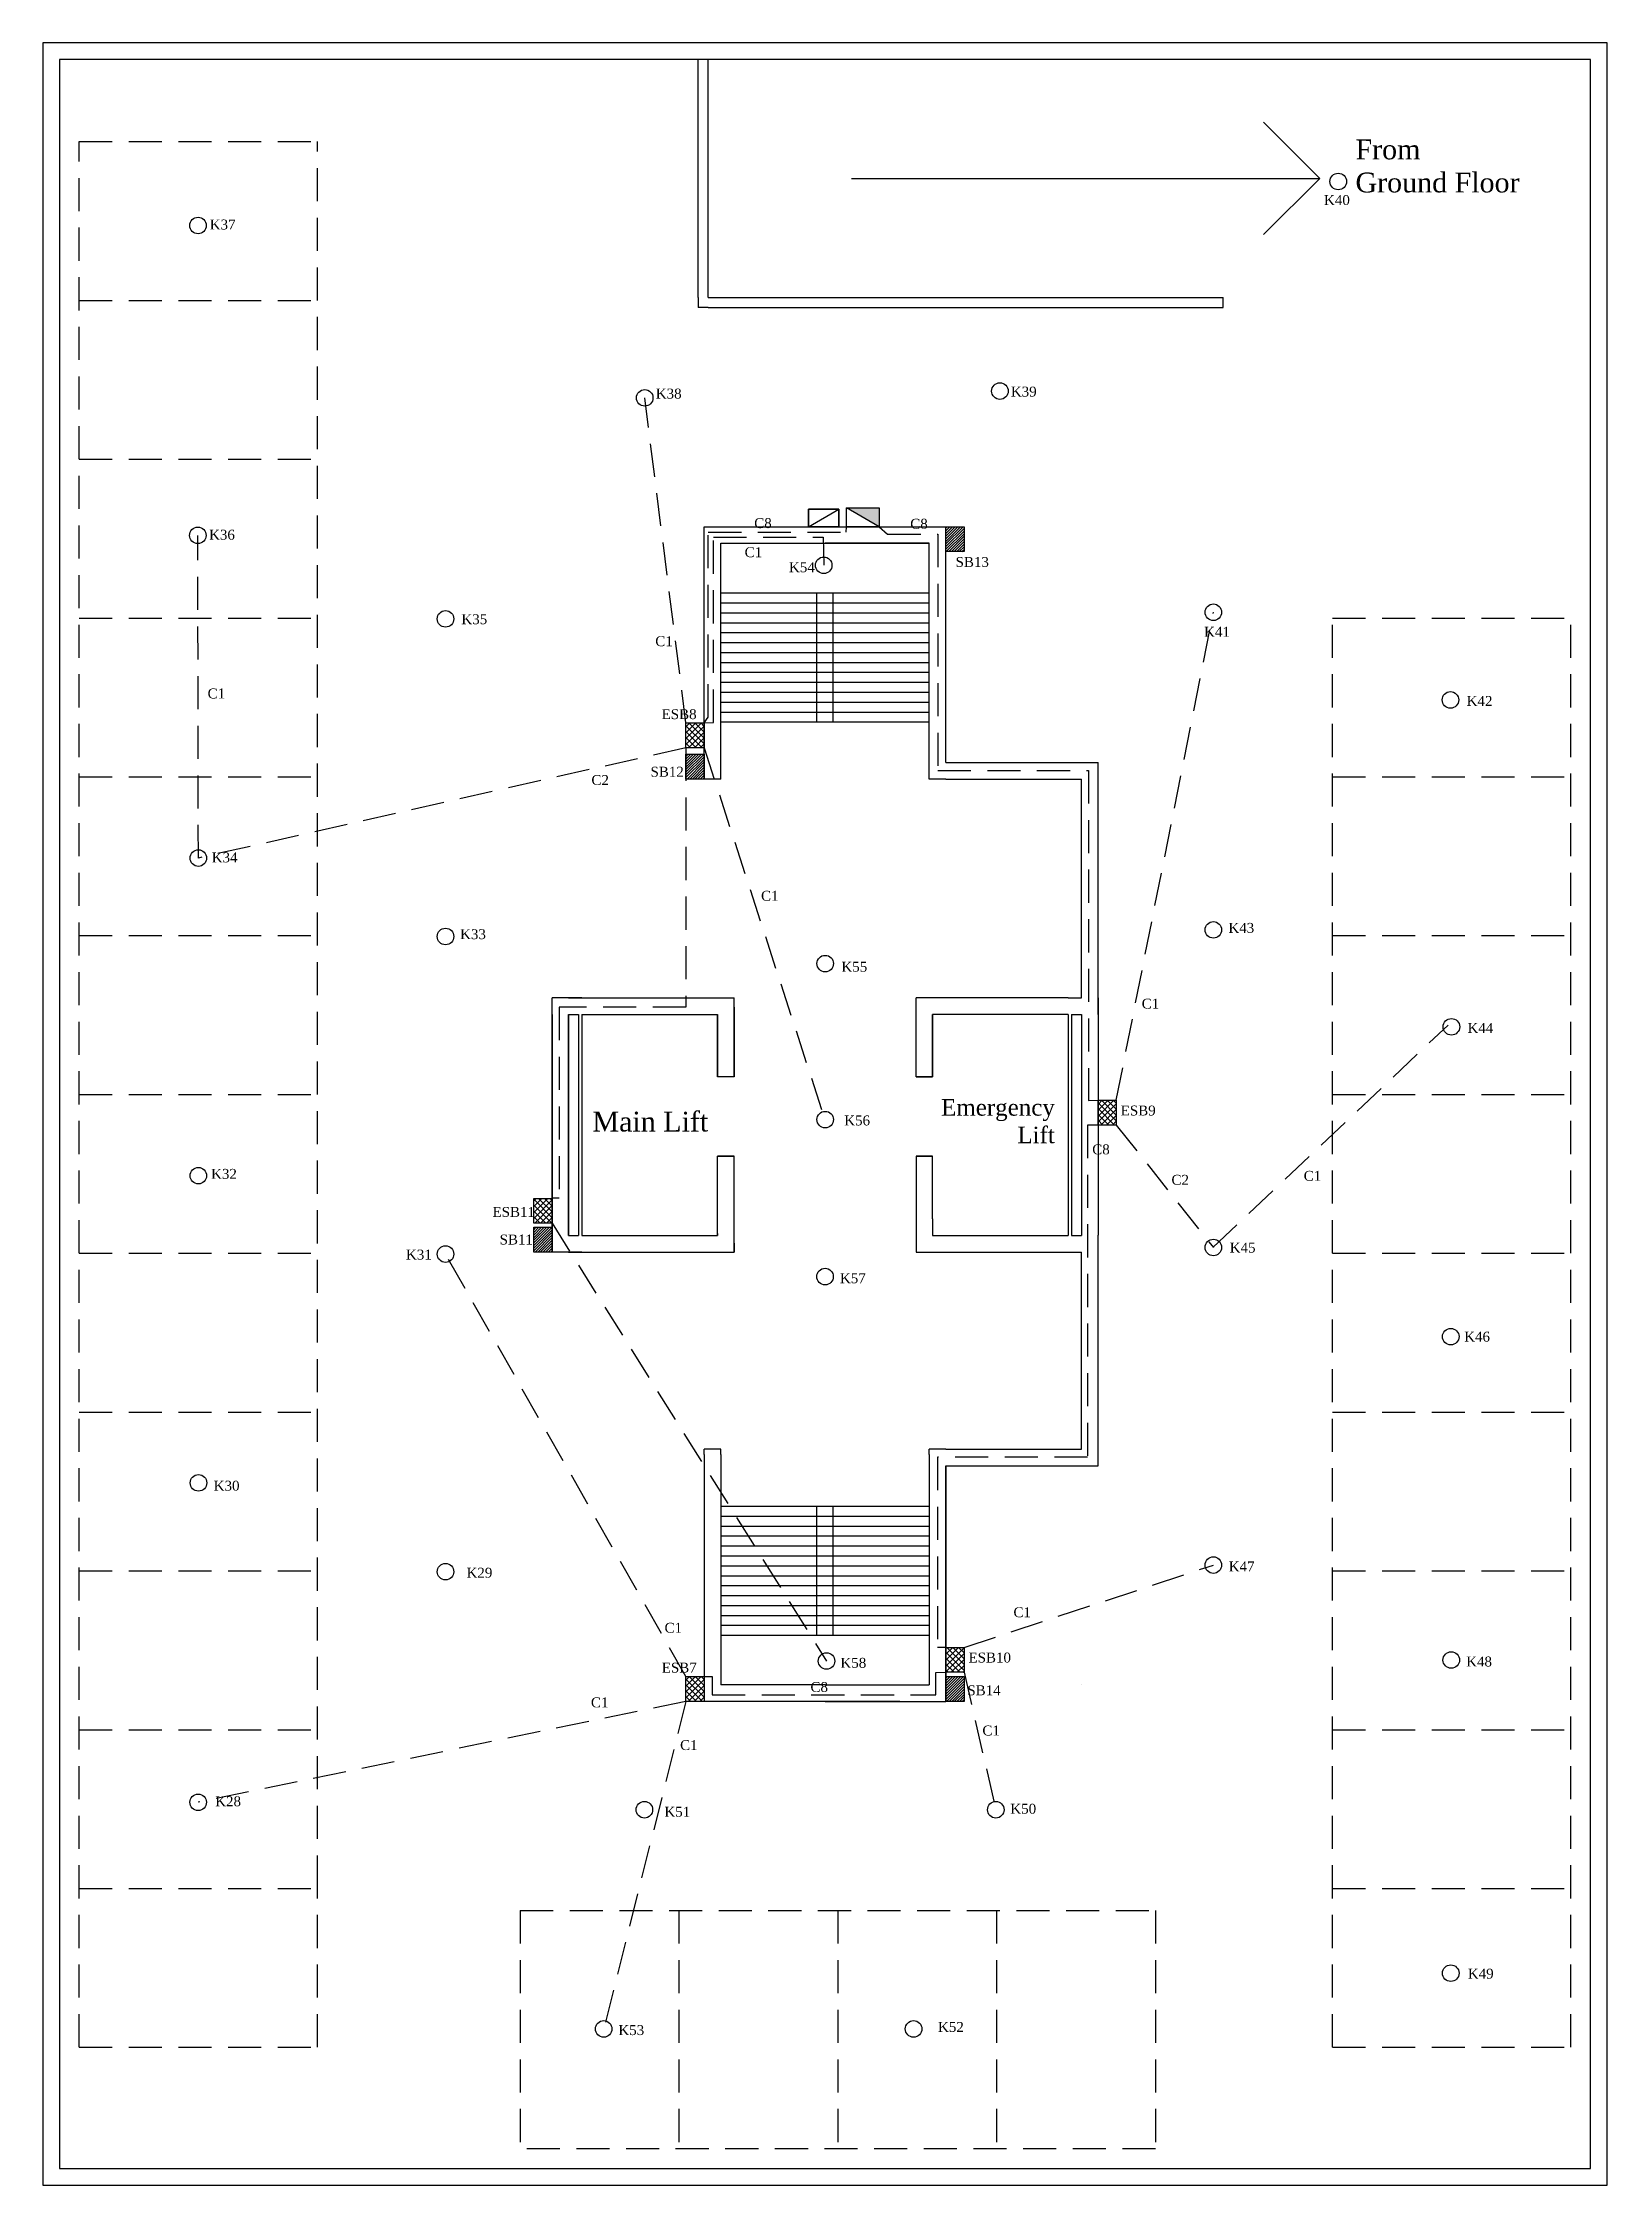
# Model space of a CAD drawing. Header units: inches. Extents: x 217 to 2985, y -231 to 1064.
# Drawn here: x 2039 to 2985, y -231 to 1064 of the extents above; entities that cross this region are included whole.
import ezdxf

# ---------------------------------------------------------------- set-up
doc = ezdxf.new("R2010")
doc.units = ezdxf.units.IN
doc.header["$LTSCALE"] = 80
doc.header["$MEASUREMENT"] = 0
doc.linetypes.add('HIDDEN', pattern=[0.375, 0.25, -0.125])
for name, color, linetype in [('Basement', 18, 'Continuous'), ('Basement Fittings', 18, 'Continuous'), ('Entire Floor', 18, 'Continuous'), ('Fittings', 18, 'Continuous'), ('GF Emergency Conduit', 12, 'HIDDEN'), ('Ground Floor', 18, 'Continuous'), ('Ground Floor Fittings', 18, 'Continuous'), ('Parking Dots', 18, 'HIDDEN'), ('Substation Connection', 212, 'Continuous')]:
    doc.layers.add(name, color=color, linetype=linetype)
doc.styles.get("Standard").update_dxf_attribs({"font": 'times.ttf', "height": 24})

msp = doc.modelspace()

# ---------------------------------------------------------------- texts
at = {"layer": 'Basement', "insert": (2832.4, 1005.6), "char_height": 12, "width": 118.192, "attachment_point": 1}
msp.add_mtext('From\\PGround Floor', dxfattribs=at)
at = {"layer": 'Entire Floor'}
for s, insert, char_height, width, attachment_point in [('Main Lift', (2371.2, 417.9), 12, 100.716, 1), ('Emergency\\P      Lift', (2650.7, 425.5), 10, 87.287, 3)]:
    msp.add_mtext(s, dxfattribs=dict(at, insert=insert, char_height=char_height, width=width, attachment_point=attachment_point))
at = {"layer": 'GF Emergency Conduit', "char_height": 6, "attachment_point": 1}
for s, insert, width in [('C8', (2469, 776.7), 45.346), ('C8', (2563.3, 776.3), 45.346), ('C1', (2463.2, 759.1), 40.102), ('C1', (2409.2, 705.3), 40.102), ('C1', (2138.6, 673.7), 40.102), ('C2', (2370.6, 621.4), 40.102), ('C1', (2473.1, 551.4), 40.102), ('C1', (2703.2, 486.2), 40.102), ('C8', (2673.3, 398.1), 45.346), ('C2', (2721.2, 379.7), 40.102), ('C1', (2801.1, 382.1), 40.102), ('C1', (2625.7, 118.3), 40.102), ('C1', (2414.8, 108.9), 40.102), ('C8', (2503, 73.1), 45.346), ('C1', (2370.3, 63.8), 40.102), ('C1', (2606.9, 46.8), 40.102), ('C1', (2424.2, 38), 40.102)]:
    msp.add_mtext(s, dxfattribs=dict(at, insert=insert, width=width))
at = {"layer": 'Ground Floor Fittings', "char_height": 6, "attachment_point": 1}
for s, insert, width in [('K40', (2813.4, 972), 48.113), ('K37', (2139.9, 957.2), 48.113), ('K38', (2409.5, 855), 48.113), ('K39', (2624.1, 856.2), 48.113), ('K36', (2139.5, 769.7), 48.113), ('SB13', (2590.7, 753.2), 65.944), ('K54', (2490, 750), 48.113), ('K35', (2292, 718.6), 48.113), ('K41', (2740.9, 711), 48.113), ('ESB8', (2413, 661.2), 37.802), ('K42', (2899.6, 669.2), 48.113), ('SB12', (2406.3, 626.4), 65.944), ('K34', (2141.1, 574.6), 48.113), ('K43', (2755.6, 532), 48.113), ('K33', (2291.2, 528.2), 48.113), ('K55', (2521.7, 508.5), 48.113), ('K44', (2900.1, 471.5), 48.113), ('K56', (2523.4, 415.6), 48.113), ('ESB9', (2690.5, 421.6), 37.802), ('K32', (2140.7, 383.3), 48.113), ('ESB11', (2310.8, 360.3), 65.944), ('SB11', (2315.1, 343.6), 65.944), ('K45', (2756.4, 338.7), 48.113), ('K31', (2258.5, 334.5), 48.113), ('K57', (2520.8, 320.2), 48.113), ('K46', (2898.1, 284.9), 48.113), ('K30', (2142.3, 194.8), 48.113), ('K47', (2755.8, 146), 48.113), ('K29', (2295.1, 142.2), 48.113), ('ESB10', (2598.5, 90.9), 37.802), ('ESB7', (2413.1, 84.8), 37.802), ('K58', (2521.1, 87.7), 48.113), ('K48', (2899.3, 88.5), 48.113), ('SB14', (2597.8, 71.1), 65.944), ('K28', (2143.2, 4), 48.113), ('K51', (2414.7, -2.3), 48.113), ('K50', (2623.8, -0.5), 48.113), ('K49', (2900.3, -100.2), 48.113), ('K53', (2386.9, -134.3), 48.113), ('K52', (2580.1, -132.4), 48.113)]:
    msp.add_mtext(s, dxfattribs=dict(at, insert=insert, width=width))

# ---------------------------------------------------------------- blocks, each defined once
blk = doc.blocks.new('Ceiling Light')
at = {"layer": 'Fittings'}
blk.add_circle((0, 0), 5, dxfattribs=at)
blk = doc.blocks.new('SB New')
at = {"layer": 'Fittings'}
blk.add_lwpolyline([(0, 15), (11, 15), (11, 0), (0, 0)], close=True, dxfattribs=at)
blk = doc.blocks.new('Switch Board New')
at = {"layer": 'Fittings'}
h = blk.add_hatch(dxfattribs=at)
h.set_pattern_fill('ANSI31', color=256, scale=9, style=0)
h.set_pattern_definition([(45, (175.8461, 25.8349), (-0.795495, 0.795495), [])])
h.paths.add_polyline_path([(0, 15), (11, 15), (11, 0), (0, 0)])
blk.add_blockref('SB New', (0, 0), dxfattribs=at)
blk = doc.blocks.new('Emergency Switch Board')
at = {"layer": 'Fittings'}
h = blk.add_hatch(dxfattribs=at)
h.set_pattern_fill('ANSI37', color=256, scale=20, style=0)
h.set_pattern_definition([(45, (255.487, -103.99), (-1.767767, 1.767767), []), (135, (255.487, -103.99), (-1.767767, -1.767767), [])])
h.paths.add_polyline_path([(0, 15), (11, 15), (11, 0), (0, 0)])
blk.add_lwpolyline([(0, 15), (11, 15), (11, 0), (0, 0)], close=True, dxfattribs=at)

# ---------------------------------------------------------------- hatches: boundary and pattern name
at = {"layer": 'Fittings'}
msp.add_hatch(color=256, dxfattribs=at).paths.add_polyline_path([(2544.6, 783), (2524.7, 783), (2544.6, 771.5)])

# ---------------------------------------------------------------- linework, layer by layer
at = {"layer": 'Basement'}
for p, q in [((2039, 1064), (2039, -231)), ((2984.5, 1064), (2039, 1064)), ((2984.5, -231), (2984.5, 1064)), ((2974.5, 1054), (2049, 1054)), ((2049, 1054), (2049, -221)), ((2049, 1054), (2049, 910)), ((2435.2, 910), (2435.2, 1054)), ((2441.2, 910), (2441.2, 1054)), ((2974.5, -221), (2974.5, 1054)), ((2810.8, 982), (2776.9, 1016)), ((2527.8, 982), (2810.8, 982)), ((2810.8, 982), (2776.9, 948.1)), ((2435.2, 910), (2435.2, 904)), ((2441.2, 910), (2752.5, 910)), ((2752.5, 904), (2752.5, 910)), ((2441.2, 904), (2435.2, 904)), ((2441.2, 904), (2752.5, 904)), ((2469.8, 771.5), (2553.8, 771.5)), ((2039, -231), (2984.5, -231)), ((2049, -221), (2974.5, -221))]:
    msp.add_line(p, q, dxfattribs=at)
at = {"layer": 'Basement Fittings'}
for p, q in [((2438.8, 761.5), (2438.8, 771.5)), ((2553.8, 771.5), (2584.8, 771.5)), ((2584.8, 629), (2584.8, 771.5)), ((2584.8, 629), (2676.8, 629)), ((2676.8, 619), (2676.8, 629)), ((2584.8, 619), (2666.8, 619)), ((2584.8, 213.9), (2666.8, 213.9)), ((2676.8, 203.9), (2676.8, 213.9)), ((2584.8, 203.9), (2676.8, 203.9)), ((2438.8, 71.4), (2438.8, 61.4)), ((2584.8, 71.4), (2584.8, 61.4)), ((2511.8, 61.4), (2438.8, 61.4))]:
    msp.add_line(p, q, dxfattribs=at)
at = {"layer": 'Entire Floor'}
for p, q in [((2364.8, 486.7), (2446.8, 486.7)), ((2446.8, 486.7), (2456.8, 486.7)), ((2456.8, 481), (2456.8, 486.7)), ((2566.8, 439), (2566.8, 486.7)), ((2576.8, 486.7), (2566.8, 486.7)), ((2658.8, 486.7), (2576.8, 486.7)), ((2346.8, 476.7), (2346.8, 343)), ((2356.8, 476.7), (2356.8, 343)), ((2356.8, 476.7), (2362.8, 476.7)), ((2362.8, 476.7), (2362.8, 343)), ((2364.8, 476.7), (2364.8, 343)), ((2364.8, 476.7), (2446.8, 476.7)), ((2658.8, 476.7), (2576.8, 476.7)), ((2658.8, 476.7), (2658.8, 353.2)), ((2660.8, 476.7), (2666.8, 476.7)), ((2660.8, 476.7), (2660.8, 353.2)), ((2666.8, 476.7), (2666.8, 353.2)), ((2676.8, 476.7), (2676.8, 353.2)), ((2446.8, 383.3), (2446.8, 391)), ((2456.8, 338.4), (2456.8, 391)), ((2566.8, 391), (2566.8, 343.2)), ((2576.8, 353.2), (2576.8, 343)), ((2658.8, 353.2), (2658.8, 343)), ((2356.8, 343), (2362.8, 343)), ((2364.8, 343), (2446.8, 343)), ((2566.8, 343.2), (2566.8, 333)), ((2576.8, 343), (2658.8, 343)), ((2676.8, 333), (2676.8, 343.2)), ((2364.8, 333), (2446.8, 333)), ((2446.8, 333), (2456.8, 333)), ((2566.8, 333), (2666.8, 333))]:
    msp.add_line(p, q, dxfattribs=at)
at = {"layer": 'Fittings'}
for p, q in [((2544.6, 771.5), (2524.7, 783)), ((2346.8, 476.7), (2346.8, 486.7)), ((2364.8, 486.7), (2356.8, 486.7)), ((2456.8, 439), (2456.8, 481)), ((2658.8, 486.7), (2666.8, 486.7)), ((2676.8, 476.7), (2676.8, 486.7)), ((2446.8, 439), (2446.8, 476.7)), ((2446.8, 439), (2446.8, 476.7)), ((2576.8, 439), (2576.8, 476.7)), ((2456.8, 439), (2446.8, 439)), ((2576.8, 439), (2566.8, 439)), ((2446.8, 344.2), (2446.8, 391)), ((2456.8, 391), (2446.8, 391)), ((2576.8, 391), (2566.8, 391)), ((2576.8, 353.2), (2576.8, 391)), ((2676.8, 353.2), (2676.8, 343.2)), ((2346.8, 343), (2346.8, 333)), ((2446.8, 344.2), (2446.8, 343)), ((2456.8, 338.4), (2456.8, 333)), ((2364.8, 333), (2356.8, 333))]:
    msp.add_line(p, q, dxfattribs=at)
msp.add_lwpolyline([(2524.7, 783), (2544.6, 783), (2544.6, 771.5), (2524.7, 771.5)], close=True, dxfattribs=at)
at = {"layer": 'GF Emergency Conduit'}
for p, q in [((2427.7, 652.9), (2402.8, 849.4)), ((2133, 571.2), (2132.7, 766.3)), ((2441.2, 656.4), (2441.2, 768.2)), ((2441.2, 768.2), (2524.6, 768.2)), ((2444.4, 653.1), (2444.4, 765.2)), ((2444.4, 765.2), (2510.6, 765.2)), ((2510.6, 765.2), (2511, 748.2)), ((2524.6, 768.2), (2524.7, 771.5)), ((2544.6, 771.5), (2549.6, 767)), ((2549.6, 767), (2579.9, 767)), ((2579.9, 767), (2579.9, 624.2)), ((2687.8, 424.8), (2746.5, 719.8)), ((2438.7, 652.9), (2444.4, 653.1)), ((2438.8, 652.9), (2441.2, 656.4)), ((2427.7, 637.9), (2133, 571.2)), ((2427.7, 637.9), (2427.7, 481.1)), ((2438.7, 637.9), (2511.8, 412.8)), ((2579.9, 624.2), (2671, 624.2)), ((2671, 624.2), (2671, 424.6)), ((2427.7, 481.1), (2351, 481.1)), ((2351, 481.1), (2351, 365.6)), ((2746.2, 335.8), (2888.4, 470.2)), ((2671, 424.6), (2676.8, 424.8)), ((2676.8, 409.8), (2670.4, 409.8)), ((2670.4, 409.8), (2670.4, 209)), ((2687.8, 409.8), (2746.5, 335.8)), ((2351, 365.6), (2346.8, 365.6)), ((2346.8, 350.5), (2512.7, 85.8)), ((2427.7, 76.4), (2282.4, 331.8)), ((2670.4, 209), (2579.7, 209)), ((2579.7, 209), (2579.7, 94.1)), ((2595.8, 94), (2746.5, 143.8)), ((2579.7, 94.1), (2584.8, 94.1)), ((2578.7, 78.9), (2584.8, 79)), ((2578.7, 65.4), (2578.7, 78.9)), ((2595.8, 79), (2615, -4.1)), ((2438.8, 76.4), (2443.5, 76.4)), ((2443.5, 76.4), (2443.5, 65.4)), ((2443.5, 65.4), (2578.7, 65.4)), ((2427.7, 61.4), (2132.9, 0.4)), ((2427.7, 61.4), (2378, -136.6))]:
    msp.add_line(p, q, dxfattribs=at)
at = {"layer": 'Ground Floor'}
for p, q in [((2438.8, 771.5), (2469.8, 771.5)), ((2438.8, 619), (2438.8, 761.5)), ((2448.8, 761.5), (2574.8, 761.5)), ((2448.8, 619), (2448.8, 761.5)), ((2574.8, 761.5), (2511.8, 761.5)), ((2574.8, 619), (2574.8, 761.5)), ((2448.8, 731.5), (2574.8, 731.5)), ((2448.8, 725.5), (2574.8, 725.5)), ((2506.8, 653.5), (2506.8, 731.5)), ((2516.8, 653.5), (2516.8, 731.5)), ((2448.8, 719.5), (2574.8, 719.5)), ((2448.8, 713.5), (2574.8, 713.5)), ((2448.8, 707.5), (2574.8, 707.5)), ((2448.8, 701.5), (2574.8, 701.5)), ((2448.8, 695.5), (2574.8, 695.5)), ((2448.8, 689.5), (2574.8, 689.5)), ((2448.8, 683.5), (2574.8, 683.5)), ((2448.8, 677.5), (2574.8, 677.5)), ((2448.8, 671.5), (2574.8, 671.5)), ((2448.8, 665.5), (2574.8, 665.5)), ((2448.8, 659.5), (2574.8, 659.5)), ((2448.8, 653.5), (2574.8, 653.5)), ((2448.8, 619), (2438.8, 619)), ((2584.8, 619), (2574.8, 619)), ((2666.8, 486.7), (2666.8, 619)), ((2676.8, 486.7), (2676.8, 619)), ((2346.8, 333), (2346.8, 486.7)), ((2356.8, 486.7), (2346.8, 486.7)), ((2356.8, 486.7), (2364.8, 486.7)), ((2456.8, 481), (2456.8, 439)), ((2658.8, 486.7), (2666.8, 486.7)), ((2676.8, 486.7), (2676.8, 476.7)), ((2356.8, 343), (2356.8, 476.7)), ((2446.8, 476.7), (2446.8, 439)), ((2576.8, 476.7), (2576.8, 439)), ((2566.8, 439), (2576.8, 439)), ((2446.8, 391), (2456.8, 391)), ((2566.8, 391), (2576.8, 391)), ((2576.8, 353.2), (2576.8, 391)), ((2446.8, 343), (2446.8, 383.3)), ((2660.8, 353.2), (2660.8, 343)), ((2666.8, 353.2), (2666.8, 343)), ((2676.8, 353.2), (2676.8, 343.2)), ((2456.8, 333), (2456.8, 338.4)), ((2660.8, 343), (2666.8, 343)), ((2356.8, 333), (2346.8, 333)), ((2356.8, 333), (2364.8, 333)), ((2666.8, 213.9), (2666.8, 333)), ((2676.8, 213.9), (2676.8, 333)), ((2448.8, 213.9), (2438.8, 213.9)), ((2438.8, 210.7), (2438.8, 213.9)), ((2438.8, 210.7), (2438.8, 71.4)), ((2448.8, 210.7), (2448.8, 213.9)), ((2448.8, 210.7), (2448.8, 71.4)), ((2584.8, 213.9), (2574.8, 213.9)), ((2574.8, 210.7), (2574.8, 213.9)), ((2574.8, 210.7), (2574.8, 71.4)), ((2584.8, 203.9), (2584.8, 71.4)), ((2584.8, 71.4), (2584.8, 203.9)), ((2448.8, 179.4), (2574.8, 179.4)), ((2448.8, 173.4), (2574.8, 173.4)), ((2506.8, 101.4), (2506.8, 179.4)), ((2516.8, 101.4), (2516.8, 179.4)), ((2448.8, 167.4), (2574.8, 167.4)), ((2448.8, 161.4), (2574.8, 161.4)), ((2448.8, 155.4), (2574.8, 155.4)), ((2448.8, 149.4), (2574.8, 149.4)), ((2448.8, 143.4), (2574.8, 143.4)), ((2448.8, 137.4), (2574.8, 137.4)), ((2448.8, 131.4), (2574.8, 131.4)), ((2448.8, 125.4), (2574.8, 125.4)), ((2448.8, 119.4), (2574.8, 119.4)), ((2448.8, 119.4), (2574.8, 119.4)), ((2448.8, 119.4), (2574.8, 119.4)), ((2448.8, 113.4), (2574.8, 113.4)), ((2448.8, 107.4), (2574.8, 107.4)), ((2448.8, 101.4), (2574.8, 101.4)), ((2511.8, 71.4), (2448.8, 71.4)), ((2511.8, 71.4), (2574.8, 71.4)), ((2666.8, 71.4), (2666.8, 71.4)), ((2666.8, 71.4), (2666.8, 71.4)), ((2666.8, 71.4), (2666.8, 71.4)), ((2666.8, 71.4), (2666.8, 71.4)), ((2557.1, 61.4), (2511.8, 61.4)), ((2511.8, 61.4), (2584.8, 61.4))]:
    msp.add_line(p, q, dxfattribs=at)
at = {"layer": 'Ground Floor Fittings'}
msp.add_line((2501.7, 771.5), (2520.2, 782.2), dxfattribs=at)
msp.add_lwpolyline([(2501.7, 771.5), (2501.7, 782.2), (2520.2, 782.2), (2520.2, 771.5)], close=True, dxfattribs=at)
msp.add_lwpolyline([(2501.7, 771.5), (2501.7, 782.2), (2520.2, 782.2), (2520.2, 771.5)], close=True, dxfattribs=at)
at = {"layer": 'Parking Dots'}
for p, q in [((2061, -147.7), (2061, 1004.3)), ((2061, 1004.3), (2205, 1004.3)), ((2205, -51.7), (2205, 1004.3)), ((2061, 908.3), (2205, 908.3)), ((2061, 812.3), (2205, 812.3)), ((2061, 716.3), (2205, 716.3)), ((2818.5, -147.7), (2818.5, 716.3)), ((2818.5, 716.3), (2962.5, 716.3)), ((2962.5, -147.7), (2962.5, 716.3)), ((2061, 620.3), (2205, 620.3)), ((2818.5, 620.3), (2962.5, 620.3)), ((2061, 524.3), (2205, 524.3)), ((2818.5, 524.3), (2962.5, 524.3)), ((2061, 428.3), (2205, 428.3)), ((2818.5, 428.3), (2962.5, 428.3)), ((2061, 332.3), (2205, 332.3)), ((2818.5, 332.3), (2962.5, 332.3)), ((2061, 236.3), (2205, 236.3)), ((2818.5, 236.3), (2962.5, 236.3)), ((2061, 140.3), (2205, 140.3)), ((2818.5, 140.3), (2962.5, 140.3)), ((2061, 44.3), (2205, 44.3)), ((2818.5, 44.3), (2962.5, 44.3)), ((2061, -51.7), (2205, -51.7)), ((2205, -147.7), (2205, -51.7)), ((2818.5, -51.7), (2962.5, -51.7)), ((2327.5, -65), (2711.5, -65)), ((2327.5, -65), (2327.5, -209)), ((2423.5, -65), (2423.5, -209)), ((2519.5, -65), (2519.5, -209)), ((2615.5, -65), (2615.5, -209)), ((2711.5, -65), (2711.5, -209)), ((2061, -147.7), (2205, -147.7)), ((2818.5, -147.7), (2962.5, -147.7)), ((2711.5, -209), (2327.5, -209))]:
    msp.add_line(p, q, dxfattribs=at)
at = {"layer": 'Substation Connection'}
msp.add_lwpolyline([(2501.7, 771.5), (2520.2, 771.5), (2520.2, 782.2), (2501.7, 782.2)], close=True, dxfattribs=at)

# ---------------------------------------------------------------- block references
at = {"layer": 'Basement Fittings'}
for p in [(2822, 980.2), (2132.8, 953.6), (2617.5, 853.5), (2402.8, 849.4), (2132.7, 766.3), (2282.4, 715.8), (2746.5, 719.8), (2889.8, 666.8), (2133, 571.2), (2890.4, 469.2), (2133, 379.2), (2890, 281.9), (2133.1, 193.5), (2890.3, 86.4), (2132.9, 0.4), (2890, -102.9), (2378, -136.6), (2565.3, -136.6)]:
    msp.add_blockref('Ceiling Light', p, dxfattribs=at)
at = {"layer": 'Ground Floor Fittings'}
for name, p in [('Switch Board New', (2584.8, 756.5)), ('Ceiling Light', (2511, 748.2)), ('Emergency Switch Board', (2427.7, 637.9)), ('Switch Board New', (2427.7, 619)), ('Ceiling Light', (2746.5, 527.8)), ('Ceiling Light', (2282.4, 523.8)), ('Ceiling Light', (2511.9, 507.4)), ('Ceiling Light', (2511.9, 413.1)), ('Emergency Switch Board', (2676.8, 409.8)), ('Emergency Switch Board', (2335.7, 350.5)), ('Ceiling Light', (2282.4, 331.8)), ('Switch Board New', (2335.7, 333)), ('Ceiling Light', (2746.5, 335.8)), ('Ceiling Light', (2511.8, 318.2)), ('Ceiling Light', (2282.4, 139.8)), ('Ceiling Light', (2746.5, 143.8)), ('Ceiling Light', (2512.7, 85.8)), ('Emergency Switch Board', (2584.8, 79)), ('Emergency Switch Board', (2427.7, 61.4)), ('Switch Board New', (2584.8, 61.4)), ('Ceiling Light', (2402.6, -4.1)), ('Ceiling Light', (2615, -4.1))]:
    msp.add_blockref(name, p, dxfattribs=at)

msp.set_redraw_order([(e.dxf.handle, doc.entitydb.next_handle()) for e in msp.query("TEXT MTEXT ATTDEF DIMENSION ARC_DIMENSION")])  # texts and dimensions are drawn at this point

doc.saveas('drawing.dxf')
